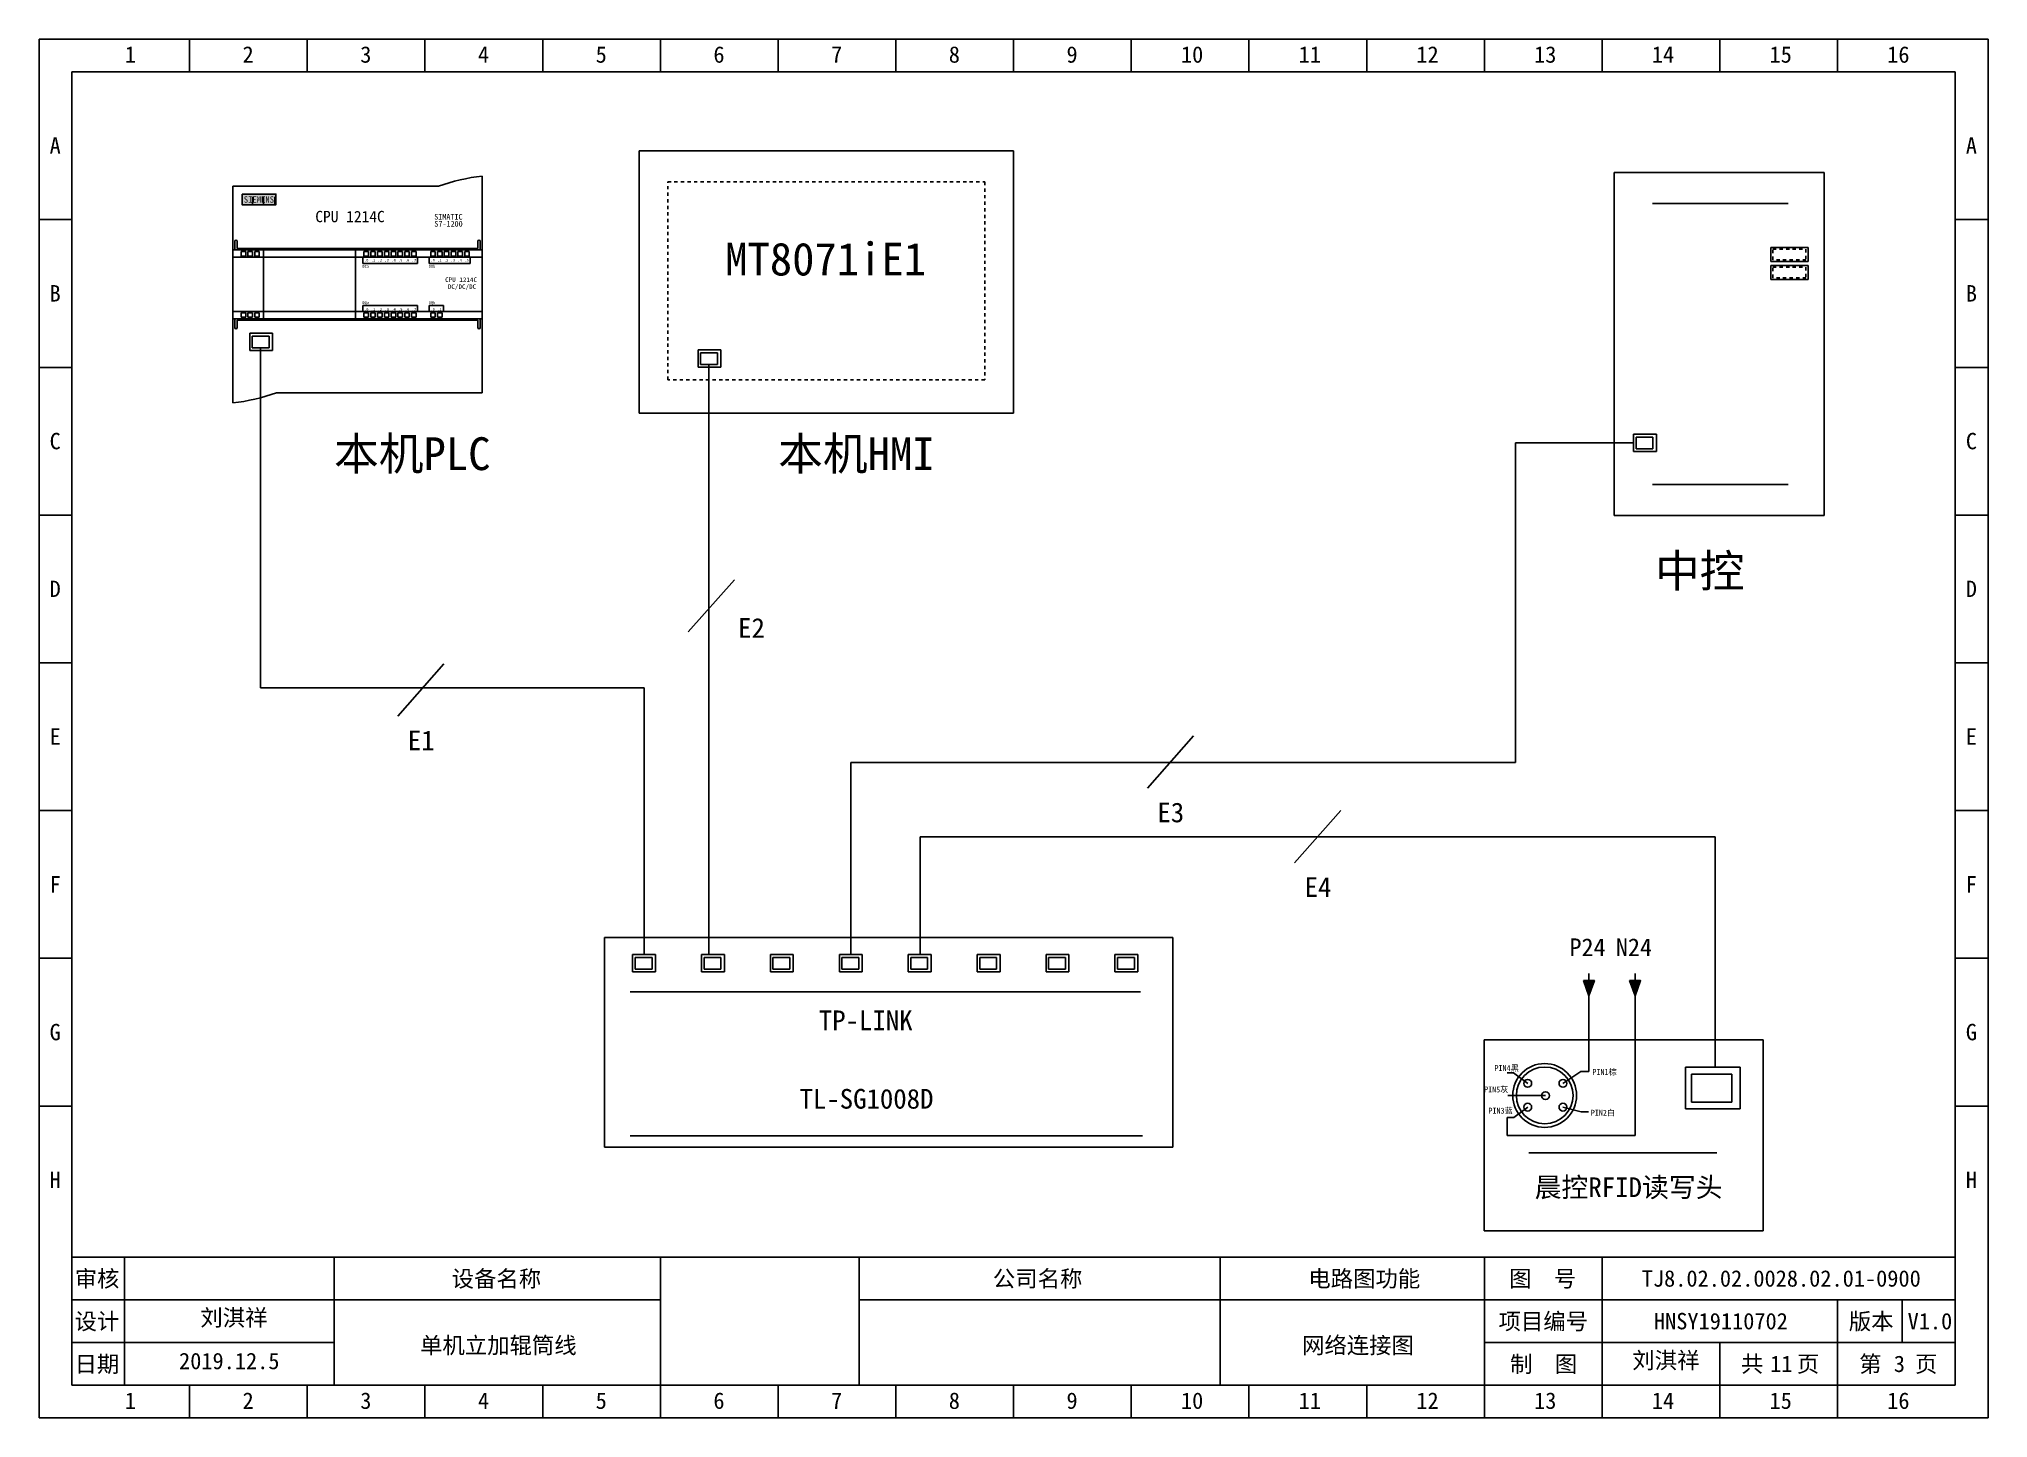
# Model space of a CAD drawing. Header units: millimetres. Extents: x 2035 to 3883, y 1511 to 1945.
# Drawn here: x 2655.9 to 2952.9, y 1735.4 to 1945.4 of the extents above; entities that cross this region are included whole.
import ezdxf
from ezdxf.enums import TextEntityAlignment as Align

# ---------------------------------------------------------------- set-up
doc = ezdxf.new("R2010")
doc.units = ezdxf.units.MM
doc.linetypes.add('EPL_DASH', pattern=[1, 0.5, -0.5])
doc.layers.add('0 @ 1', color=7, linetype='Continuous')
doc.layers.add('EPLAN110', color=6, linetype='Continuous', lineweight=35)
doc.layers.add('EPLAN311', color=1, linetype='Continuous', lineweight=25)
doc.styles.get("Standard").update_dxf_attribs({"font": 'arial.ttf'})
doc.styles.add('宋体', font='')
doc.styles.get('宋体').set_extended_font_data('宋体')

msp = doc.modelspace()

# ---------------------------------------------------------------- texts
at = {"color": 3, "style": '宋体'}
for s, height, p in [('MT8071iE1', 5, (2760.46, 1909.35)), ('本机PLC', 5, (2700.85, 1879.71)), ('本机HMI', 5, (2768.53, 1879.71)), ('中控', 5, (2902.14, 1861.87)), ('TP-LINK', 3, (2774.73, 1794.42)), ('TL-SG1008D', 3, (2771.79, 1782.47))]:
    msp.add_text(s, height=height, dxfattribs=at).set_placement(p)
at = {"color": 5, "style": '宋体'}
msp.add_text('晨控RFID读写头', height=3, dxfattribs=at).set_placement((2883.81, 1769))
at = {"char_height": 2.7, "attachment_point": 5, "style": '宋体'}
for s, insert in [('P24', (2891.87, 1807.05)), ('N24', (2898.94, 1807.05))]:
    msp.add_mtext_dynamic_manual_height_columns(s, width=2.5259, gutter_width=12.5, heights=[0], dxfattribs=dict(at, insert=insert))
at = {"color": 5, "style": '宋体'}
for tag, p in [('E2', (2762.43, 1854.17)), ('E1', (2712.1, 1837.05)), ('E3', (2826.32, 1826.08)), ('E4', (2848.75, 1814.71))]:
    msp.add_attdef(tag, p, '', height=3, dxfattribs=at)
at = {"style": '宋体'}
for tag, p in [('PIN4黑', (2877.69, 1788.2)), ('PIN1棕', (2892.61, 1787.61)), ('PIN5灰', (2876.11, 1784.94)), ('PIN3蓝', (2876.77, 1781.71)), ('PIN2白', (2892.37, 1781.39))]:
    msp.add_attdef(tag, p, '', height=0.9, dxfattribs=at)
for tag, text, p in [('TJ8.02.02.0028.02.01-0900', 'TJ8.01.01.0181.00.01-0900', (2921.39, 1756.61)), ('刘淇祥', '', (2685.6, 1750.65)), ('HNSY19110702', '####', (2912.19, 1750.11)), ('V1.0', '1.0', (2944.04, 1750.11)), ('单机立加辊筒线', '', (2725.89, 1746.43)), ('网络连接图', '封页', (2856.89, 1746.43)), ('2019.12.5', '2019/09/23', (2684.89, 1744.04)), ('刘淇祥', '', (2903.81, 1744.15)), ('11', '02', (2921.39, 1743.61)), ('3', '01', (2939.39, 1743.61))]:
    msp.add_attdef(tag, text=text, height=2.5, dxfattribs=at).set_placement(p, align=Align.MIDDLE_CENTER)
at = {"layer": '0 @ 1', "style": '宋体'}
for s, p in [('DIa', (2705.2, 1910.54)), ('.0', (2705.45, 1911.47)), ('.1', (2706.49, 1911.47)), ('.2', (2707.52, 1911.47)), ('.3', (2708.56, 1911.47)), ('.4', (2709.6, 1911.47)), ('.5', (2710.63, 1911.47)), ('.6', (2711.67, 1911.47)), ('.7', (2712.71, 1911.47)), ('DIb', (2715.3, 1910.54)), ('.0', (2715.55, 1911.47)), ('.1', (2716.59, 1911.47)), ('.2', (2717.62, 1911.47)), ('.3', (2718.66, 1911.47)), ('.4', (2719.7, 1911.47)), ('.5', (2720.73, 1911.47)), ('DQa', (2705.2, 1905.02)), ('.0', (2705.45, 1903.99)), ('.1', (2706.49, 1903.99)), ('.2', (2707.52, 1903.99)), ('.3', (2708.56, 1903.99)), ('.4', (2709.6, 1903.99)), ('.5', (2710.63, 1903.99)), ('.6', (2711.67, 1903.99)), ('.7', (2712.71, 1903.99)), ('DQb', (2715.3, 1905.02)), ('.0', (2715.55, 1903.99)), ('.1', (2716.59, 1903.99))]:
    msp.add_text(s, height=0.415, dxfattribs=at).set_placement(p)
at = {"layer": 'EPLAN110', "color": 0, "linetype": 'ByBlock', "lineweight": 15, "style": '宋体'}
for s, height, p in [('SIEMENS', 0.968, (2687.1, 1920.43)), ('CPU 1214C', 1.728, (2698, 1917.46)), ('SIMATIC', 0.864, (2716.12, 1917.86)), ('S7-1200', 0.864, (2716.14, 1916.78)), ('CPU 1214C', 0.691, (2717.78, 1908.36)), ('DC/DC/DC', 0.691, (2718.19, 1907.31))]:
    msp.add_text(s, height=height, dxfattribs=at).set_placement(p)

# ---------------------------------------------------------------- blocks, each defined once
blk = doc.blocks.new('*U89')
blk.add_line((-2.5, 0), (2.5, 0))
blk = doc.blocks.new('*U90')
at = {"color": 0, "linetype": 'ByBlock', "lineweight": -2, "transparency": 16777216}
for p in [(0, 0), (0, -22.5), (0, -45), (0, -67.5), (0, -90), (0, -112.5), (0, -135)]:
    blk.add_blockref('*U89', p, dxfattribs=at)
blk = doc.blocks.new('*U91')
blk.add_line((-2.5, 0), (2.5, 0))
blk = doc.blocks.new('*U92')
at = {"color": 0, "linetype": 'ByBlock', "lineweight": -2, "transparency": 16777216}
for p in [(0, 0), (0, -22.5), (0, -45), (0, -67.5), (0, -90), (0, -112.5), (0, -135)]:
    blk.add_blockref('*U91', p, dxfattribs=at)
blk = doc.blocks.new('制图图框')
for p, q in [((-2700.08, 789.32), (-2403.08, 789.32)), ((-2700.08, 579.32), (-2700.08, 789.32)), ((-2700.08, 789.32), (-2700.08, 784.32)), ((-2700.08, 789.32), (-2695.08, 789.32)), ((-2677.15, 789.32), (-2677.15, 784.32)), ((-2659.21, 789.32), (-2659.21, 784.32)), ((-2641.27, 789.32), (-2641.27, 784.32)), ((-2623.33, 789.32), (-2623.33, 784.32)), ((-2605.4, 789.32), (-2605.4, 784.32)), ((-2587.46, 789.32), (-2587.46, 784.32)), ((-2569.52, 789.32), (-2569.52, 784.32)), ((-2551.58, 789.32), (-2551.58, 784.32)), ((-2533.65, 789.32), (-2533.65, 784.32)), ((-2515.71, 789.32), (-2515.71, 784.32)), ((-2497.77, 789.32), (-2497.77, 784.32)), ((-2479.83, 789.32), (-2479.83, 784.32)), ((-2461.9, 789.32), (-2461.9, 784.32)), ((-2443.96, 789.32), (-2443.96, 784.32)), ((-2426.02, 789.32), (-2426.02, 784.32)), ((-2403.08, 789.32), (-2403.08, 579.32)), ((-2403.08, 789.32), (-2403.08, 784.32)), ((-2695.08, 784.32), (-2408.08, 784.32)), ((-2695.08, 584.32), (-2695.08, 784.32)), ((-2408.08, 784.32), (-2408.08, 584.32)), ((-2408.08, 603.82), (-2695.08, 603.82)), ((-2687.08, 603.82), (-2687.08, 584.32)), ((-2655.08, 603.82), (-2655.08, 584.32)), ((-2655.08, 603.82), (-2655.08, 584.32)), ((-2605.4, 579.32), (-2605.4, 603.82)), ((-2575.08, 603.82), (-2575.08, 584.32)), ((-2575.08, 603.82), (-2575.08, 584.32)), ((-2575.08, 603.82), (-2575.08, 584.32)), ((-2520.08, 603.82), (-2520.08, 584.32)), ((-2479.83, 579.32), (-2479.83, 603.82)), ((-2461.9, 579.32), (-2461.9, 603.82)), ((-2655.08, 597.32), (-2695.08, 597.32)), ((-2605.4, 597.32), (-2655.08, 597.32)), ((-2408.08, 597.32), (-2575.08, 597.32)), ((-2426.02, 579.32), (-2426.02, 597.32)), ((-2416.18, 597.32), (-2416.18, 590.82)), ((-2655.08, 590.82), (-2695.08, 590.82)), ((-2408.08, 590.82), (-2479.83, 590.82)), ((-2443.96, 579.32), (-2443.96, 590.82)), ((-2695.08, 584.32), (-2408.08, 584.32)), ((-2677.15, 579.32), (-2677.15, 584.32)), ((-2659.21, 579.32), (-2659.21, 584.32)), ((-2641.27, 579.32), (-2641.27, 584.32)), ((-2623.33, 579.32), (-2623.33, 584.32)), ((-2587.46, 579.32), (-2587.46, 584.32)), ((-2569.52, 579.32), (-2569.52, 584.32)), ((-2551.58, 579.32), (-2551.58, 584.32)), ((-2533.65, 579.32), (-2533.65, 584.32)), ((-2515.71, 579.32), (-2515.71, 584.32)), ((-2497.77, 579.32), (-2497.77, 584.32)), ((-2403.08, 579.32), (-2700.08, 579.32))]:
    blk.add_line(p, q)
blk.add_blockref('*U90', (-2697.58, 761.82))
at = {"xscale": -1}
blk.add_blockref('*U92', (-2405.58, 761.82), dxfattribs=at)
at = {"style": '宋体'}
for s, p in [('1', (-2687.01, 785.71)), ('2', (-2669.07, 785.71)), ('3', (-2651.13, 785.71)), ('4', (-2633.2, 785.71)), ('5', (-2615.26, 785.71)), ('6', (-2597.32, 785.71)), ('7', (-2579.38, 785.71)), ('8', (-2561.45, 785.71)), ('9', (-2543.51, 785.71)), ('10', (-2526.07, 785.71)), ('11', (-2508.13, 785.71)), ('12', (-2490.2, 785.71)), ('13', (-2472.26, 785.71)), ('14', (-2454.32, 785.71)), ('15', (-2436.38, 785.71)), ('16', (-2418.45, 785.71)), ('A', (-2698.47, 771.84)), ('A', (-2406.47, 771.84)), ('B', (-2698.47, 749.34)), ('B', (-2406.47, 749.34)), ('C', (-2698.47, 726.84)), ('C', (-2406.47, 726.84)), ('D', (-2698.47, 704.34)), ('D', (-2406.47, 704.34)), ('E', (-2698.47, 681.84)), ('E', (-2406.47, 681.84)), ('F', (-2698.47, 659.34)), ('F', (-2406.47, 659.34)), ('G', (-2698.47, 636.84)), ('G', (-2406.47, 636.84)), ('H', (-2698.47, 614.34)), ('H', (-2406.47, 614.34)), ('审核', (-2694.65, 599.29)), ('设备名称', (-2637.2, 599.28)), ('公司名称', (-2554.73, 599.29)), ('电路图功能', (-2506.66, 599.29)), ('图  号', (-2476.05, 599.3)), ('设计', (-2694.66, 592.79)), ('项目编号', (-2477.68, 592.79)), ('版本', (-2424.3, 592.79)), ('日期', (-2694.66, 586.29)), ('制  图', (-2475.91, 586.28)), ('共   页', (-2440.72, 586.31)), ('第   页', (-2422.72, 586.3)), ('1', (-2687.01, 580.71)), ('2', (-2669.07, 580.71)), ('3', (-2651.13, 580.71)), ('4', (-2633.2, 580.71)), ('5', (-2615.26, 580.71)), ('6', (-2597.32, 580.71)), ('7', (-2579.38, 580.71)), ('8', (-2561.45, 580.71)), ('9', (-2543.51, 580.71)), ('10', (-2526.07, 580.71)), ('11', (-2508.13, 580.71)), ('12', (-2490.2, 580.71)), ('13', (-2472.26, 580.71)), ('14', (-2454.32, 580.71)), ('15', (-2436.38, 580.71)), ('16', (-2418.45, 580.71))]:
    blk.add_text(s, height=2.5, dxfattribs=at).set_placement(p)
blk = doc.blocks.new('*U67')
for p, q in [((-1.74, 1.32), (-1.74, -1.32)), ((1.74, 1.32), (-1.74, 1.32)), ((-1.36, 0.88), (1.21, 0.88)), ((-1.36, -0.89), (-1.36, 0.88)), ((1.21, 0.88), (1.21, -0.89)), ((1.74, -1.32), (1.74, 1.32)), ((-1.74, -1.32), (1.74, -1.32)), ((1.21, -0.89), (-1.36, -0.89))]:
    blk.add_line(p, q)
blk = doc.blocks.new('*U68')
at = {"color": 0, "linetype": 'ByBlock', "lineweight": -2, "transparency": 16777216}
for p in [(0, 0), (10.5, 0), (21, 0), (31.5, 0), (42, 0), (52.5, 0), (63, 0), (73.5, 0)]:
    blk.add_blockref('*U67', p, dxfattribs=at)
blk = doc.blocks.new('箭头下')
at = {"layer": 'EPLAN311', "linetype": 'Continuous', "lineweight": 25, "ltscale": 4}
blk.add_hatch(color=1, dxfattribs=at).paths.add_polyline_path([(-0.7, -0.875), (0, -2.8), (0.7, -0.875)], flags=0)
at = {"layer": 'EPLAN311', "color": 1, "linetype": 'Continuous', "lineweight": 25, "ltscale": 4}
blk.add_line((0, 0), (0, -0.875), dxfattribs=at)
blk.add_lwpolyline([(-0.7, -0.875), (0, -2.8), (0.7, -0.875)], close=True, dxfattribs=at)
at = {"color": 5}
blk.add_attdef('70_20010', text='', height=1.7535, dxfattribs=at).set_placement((0, -3.8507), align=Align.TOP_CENTER)

# ---------------------------------------------------------------- hatches: boundary and pattern name
at = {"layer": '0 @ 1'}
h = msp.add_hatch(dxfattribs=at)
h.set_pattern_fill('ANGLE', color=134, scale=0.24192)
h.set_pattern_definition([(0, (2216.972, 2300.2815), (0, 1.689811), [1.2289536, -0.4608576]), (90, (2216.972, 2300.2815), (-1.689811, 1e-16), [1.2289536, -0.4608576])])
h.paths.add_polyline_path([(2686.84, 1920.13), (2691.99, 1920.13), (2691.99, 1921.75), (2686.84, 1921.75)])
h.paths.add_polyline_path([(2686.86, 1920.19), (2692.15, 1920.19), (2692.15, 1921.61), (2686.86, 1921.61)], flags=9)
h = msp.add_hatch(color=134, dxfattribs=at)
h.dxf.hatch_style = 1
h.paths.add_polyline_path([(2686.84, 1921.75), (2686.84, 1920.13), (2691.99, 1920.13), (2691.99, 1921.75)])
h.paths.add_polyline_path([(2686.86, 1920.19), (2692.15, 1920.19), (2692.15, 1921.61), (2686.86, 1921.61)], flags=9)

# ---------------------------------------------------------------- linework, layer by layer
for p, q in [((2747.35, 1928.32), (2747.35, 1888.39)), ((2804.39, 1928.32), (2747.35, 1928.32)), ((2804.39, 1888.39), (2804.39, 1928.32)), ((2895.94, 1925.05), (2895.94, 1872.78)), ((2927.91, 1925.05), (2895.94, 1925.05)), ((2927.91, 1872.78), (2927.91, 1925.05)), ((2685.42, 1922.94), (2685.42, 1889.93)), ((2716.75, 1922.94), (2685.42, 1922.94)), ((2686.84, 1921.75), (2686.84, 1920.13)), ((2691.99, 1921.75), (2686.84, 1921.75)), ((2691.99, 1920.13), (2691.99, 1921.75)), ((2723.44, 1924.49), (2723.44, 1891.49)), ((2686.84, 1920.13), (2691.99, 1920.13)), ((2901.75, 1920.33), (2922.46, 1920.33)), ((2723.44, 1913.25), (2685.42, 1913.25)), ((2685.74, 1914.56), (2685.74, 1913.25)), ((2686.08, 1914.56), (2686.08, 1913.46)), ((2686.08, 1913.46), (2704.43, 1913.46)), ((2687.4, 1912.99), (2686.71, 1912.99)), ((2686.71, 1912.99), (2686.71, 1912.3)), ((2687.4, 1912.99), (2687.4, 1912.3)), ((2688.43, 1912.99), (2687.74, 1912.99)), ((2687.74, 1912.99), (2687.74, 1912.3)), ((2688.43, 1912.99), (2688.43, 1912.3)), ((2689.47, 1912.99), (2688.78, 1912.99)), ((2688.78, 1912.99), (2688.78, 1912.3)), ((2689.47, 1912.99), (2689.47, 1912.3)), ((2690.11, 1913.46), (2690.11, 1902.52)), ((2704.12, 1913.46), (2704.12, 1902.52)), ((2722.77, 1913.46), (2704.43, 1913.46)), ((2706.1, 1912.99), (2705.41, 1912.99)), ((2705.41, 1912.99), (2705.41, 1912.3)), ((2706.1, 1912.99), (2706.1, 1912.3)), ((2707.14, 1912.99), (2706.45, 1912.99)), ((2706.45, 1912.99), (2706.45, 1912.3)), ((2707.14, 1912.99), (2707.14, 1912.3)), ((2708.18, 1912.99), (2707.48, 1912.99)), ((2707.48, 1912.99), (2707.48, 1912.3)), ((2708.18, 1912.99), (2708.18, 1912.3)), ((2709.21, 1912.99), (2708.52, 1912.99)), ((2708.52, 1912.99), (2708.52, 1912.3)), ((2709.21, 1912.99), (2709.21, 1912.3)), ((2710.25, 1912.99), (2709.56, 1912.99)), ((2709.56, 1912.99), (2709.56, 1912.3)), ((2710.25, 1912.99), (2710.25, 1912.3)), ((2711.29, 1912.99), (2710.59, 1912.99)), ((2710.59, 1912.99), (2710.59, 1912.3)), ((2711.29, 1912.99), (2711.29, 1912.3)), ((2712.32, 1912.99), (2711.63, 1912.99)), ((2711.63, 1912.99), (2711.63, 1912.3)), ((2712.32, 1912.99), (2712.32, 1912.3)), ((2713.36, 1912.99), (2712.67, 1912.99)), ((2712.67, 1912.99), (2712.67, 1912.3)), ((2713.36, 1912.99), (2713.36, 1912.3)), ((2716.27, 1912.99), (2715.58, 1912.99)), ((2715.58, 1912.99), (2715.58, 1912.3)), ((2716.27, 1912.99), (2716.27, 1912.3)), ((2717.31, 1912.99), (2716.62, 1912.99)), ((2716.62, 1912.99), (2716.62, 1912.3)), ((2717.31, 1912.99), (2717.31, 1912.3)), ((2718.35, 1912.99), (2717.66, 1912.99)), ((2717.66, 1912.99), (2717.66, 1912.3)), ((2718.35, 1912.99), (2718.35, 1912.3)), ((2719.39, 1912.99), (2718.69, 1912.99)), ((2718.69, 1912.99), (2718.69, 1912.3)), ((2719.39, 1912.99), (2719.39, 1912.3)), ((2720.42, 1912.99), (2719.73, 1912.99)), ((2719.73, 1912.99), (2719.73, 1912.3)), ((2720.42, 1912.99), (2720.42, 1912.3)), ((2721.46, 1912.99), (2720.77, 1912.99)), ((2720.77, 1912.99), (2720.77, 1912.3)), ((2721.46, 1912.99), (2721.46, 1912.3)), ((2722.77, 1914.56), (2722.77, 1913.46)), ((2723.12, 1914.56), (2723.12, 1913.25)), ((2919.78, 1913.63), (2925.5, 1913.63)), ((2919.78, 1911.49), (2919.78, 1913.63)), ((2925.5, 1913.63), (2925.5, 1911.49)), ((2685.42, 1912.13), (2723.44, 1912.13)), ((2686.71, 1912.3), (2687.4, 1912.3)), ((2687.74, 1912.3), (2688.43, 1912.3)), ((2688.78, 1912.3), (2689.47, 1912.3)), ((2705.26, 1911.19), (2705.26, 1912.13)), ((2713.58, 1911.19), (2705.26, 1911.19)), ((2705.41, 1912.3), (2706.1, 1912.3)), ((2706.45, 1912.3), (2707.14, 1912.3)), ((2707.48, 1912.3), (2708.18, 1912.3)), ((2708.52, 1912.3), (2709.21, 1912.3)), ((2709.56, 1912.3), (2710.25, 1912.3)), ((2710.59, 1912.3), (2711.29, 1912.3)), ((2711.63, 1912.3), (2712.32, 1912.3)), ((2712.67, 1912.3), (2713.36, 1912.3)), ((2713.58, 1911.19), (2713.58, 1912.13)), ((2715.36, 1911.19), (2715.36, 1912.13)), ((2721.61, 1911.19), (2715.36, 1911.19)), ((2715.58, 1912.3), (2716.27, 1912.3)), ((2716.62, 1912.3), (2717.31, 1912.3)), ((2717.66, 1912.3), (2718.35, 1912.3)), ((2718.69, 1912.3), (2719.39, 1912.3)), ((2719.73, 1912.3), (2720.42, 1912.3)), ((2720.77, 1912.3), (2721.46, 1912.3)), ((2721.61, 1912.13), (2721.61, 1911.19)), ((2925.5, 1911.49), (2919.78, 1911.49)), ((2919.78, 1910.88), (2925.5, 1910.88)), ((2919.78, 1908.74), (2919.78, 1910.88)), ((2925.5, 1910.88), (2925.5, 1908.74)), ((2925.5, 1908.74), (2919.78, 1908.74)), ((2685.42, 1903.86), (2723.44, 1903.86)), ((2705.26, 1903.86), (2705.26, 1904.79)), ((2705.26, 1904.79), (2713.58, 1904.79)), ((2713.58, 1904.79), (2713.58, 1903.86)), ((2715.36, 1903.86), (2715.36, 1904.79)), ((2715.36, 1904.79), (2717.54, 1904.79)), ((2717.54, 1904.79), (2717.54, 1903.86)), ((2723.44, 1902.73), (2685.42, 1902.73)), ((2685.74, 1901.42), (2685.74, 1902.73)), ((2686.08, 1901.42), (2686.08, 1902.52)), ((2686.08, 1902.52), (2704.43, 1902.52)), ((2686.71, 1902.99), (2686.71, 1903.68)), ((2686.71, 1903.68), (2687.4, 1903.68)), ((2687.4, 1902.99), (2686.71, 1902.99)), ((2687.4, 1902.99), (2687.4, 1903.68)), ((2687.74, 1902.99), (2687.74, 1903.68)), ((2687.74, 1903.68), (2688.43, 1903.68)), ((2688.43, 1902.99), (2687.74, 1902.99)), ((2688.43, 1902.99), (2688.43, 1903.68)), ((2688.78, 1902.99), (2688.78, 1903.68)), ((2688.78, 1903.68), (2689.47, 1903.68)), ((2689.47, 1902.99), (2688.78, 1902.99)), ((2689.47, 1902.99), (2689.47, 1903.68)), ((2722.77, 1902.52), (2704.43, 1902.52)), ((2705.41, 1902.99), (2705.41, 1903.68)), ((2705.41, 1903.68), (2706.1, 1903.68)), ((2706.1, 1902.99), (2705.41, 1902.99)), ((2706.1, 1902.99), (2706.1, 1903.68)), ((2706.45, 1902.99), (2706.45, 1903.68)), ((2706.45, 1903.68), (2707.14, 1903.68)), ((2707.14, 1902.99), (2706.45, 1902.99)), ((2707.14, 1902.99), (2707.14, 1903.68)), ((2707.48, 1902.99), (2707.48, 1903.68)), ((2707.48, 1903.68), (2708.18, 1903.68)), ((2708.18, 1902.99), (2707.48, 1902.99)), ((2708.18, 1902.99), (2708.18, 1903.68)), ((2708.52, 1902.99), (2708.52, 1903.68)), ((2708.52, 1903.68), (2709.21, 1903.68)), ((2709.21, 1902.99), (2708.52, 1902.99)), ((2709.21, 1902.99), (2709.21, 1903.68)), ((2709.56, 1902.99), (2709.56, 1903.68)), ((2709.56, 1903.68), (2710.25, 1903.68)), ((2710.25, 1902.99), (2709.56, 1902.99)), ((2710.25, 1902.99), (2710.25, 1903.68)), ((2710.59, 1902.99), (2710.59, 1903.68)), ((2710.59, 1903.68), (2711.29, 1903.68)), ((2711.29, 1902.99), (2710.59, 1902.99)), ((2711.29, 1902.99), (2711.29, 1903.68)), ((2711.63, 1902.99), (2711.63, 1903.68)), ((2711.63, 1903.68), (2712.32, 1903.68)), ((2712.32, 1902.99), (2711.63, 1902.99)), ((2712.32, 1902.99), (2712.32, 1903.68)), ((2712.67, 1902.99), (2712.67, 1903.68)), ((2712.67, 1903.68), (2713.36, 1903.68)), ((2713.36, 1902.99), (2712.67, 1902.99)), ((2713.36, 1902.99), (2713.36, 1903.68)), ((2715.58, 1902.99), (2715.58, 1903.68)), ((2715.58, 1903.68), (2716.27, 1903.68)), ((2716.27, 1902.99), (2715.58, 1902.99)), ((2716.27, 1902.99), (2716.27, 1903.68)), ((2716.62, 1902.99), (2716.62, 1903.68)), ((2716.62, 1903.68), (2717.31, 1903.68)), ((2717.31, 1902.99), (2716.62, 1902.99)), ((2717.31, 1902.99), (2717.31, 1903.68)), ((2722.77, 1901.42), (2722.77, 1902.52)), ((2723.12, 1901.42), (2723.12, 1902.73)), ((2688.01, 1900.54), (2688.01, 1897.9)), ((2691.49, 1900.54), (2688.01, 1900.54)), ((2688.01, 1897.9), (2691.49, 1897.9)), ((2688.39, 1900.1), (2690.96, 1900.1)), ((2688.39, 1898.33), (2688.39, 1900.1)), ((2690.96, 1898.33), (2688.39, 1898.33)), ((2690.96, 1900.1), (2690.96, 1898.33)), ((2691.49, 1897.9), (2691.49, 1900.54)), ((2756.33, 1898.01), (2756.33, 1895.37)), ((2759.81, 1898.01), (2756.33, 1898.01)), ((2759.81, 1895.37), (2759.81, 1898.01)), ((2756.33, 1895.37), (2759.81, 1895.37)), ((2756.71, 1897.57), (2759.28, 1897.57)), ((2756.71, 1895.8), (2756.71, 1897.57)), ((2759.28, 1895.8), (2756.71, 1895.8)), ((2759.28, 1897.57), (2759.28, 1895.8)), ((2692.11, 1891.49), (2723.44, 1891.49)), ((2747.35, 1888.39), (2804.39, 1888.39)), ((2898.89, 1885.16), (2898.89, 1882.52)), ((2902.37, 1885.16), (2898.89, 1885.16)), ((2899.27, 1884.72), (2901.84, 1884.72)), ((2899.27, 1882.95), (2899.27, 1884.72)), ((2901.84, 1884.72), (2901.84, 1882.95)), ((2902.37, 1882.52), (2902.37, 1885.16)), ((2898.89, 1882.52), (2902.37, 1882.52)), ((2901.84, 1882.95), (2899.27, 1882.95)), ((2901.75, 1877.5), (2922.46, 1877.5)), ((2895.94, 1872.78), (2927.91, 1872.78)), ((2742.06, 1808.54), (2742.06, 1776.62)), ((2828.65, 1808.54), (2742.06, 1808.54)), ((2828.65, 1776.62), (2828.65, 1808.54)), ((2892.07, 1788.14), (2892.07, 1803.03)), ((2899.11, 1778.38), (2899.11, 1803.03)), ((2746, 1800.27), (2823.75, 1800.27)), ((2876.13, 1792.97), (2876.13, 1763.85)), ((2918.61, 1792.97), (2876.13, 1792.97)), ((2918.61, 1763.85), (2918.61, 1792.97)), ((2888.12, 1786.32), (2890.82, 1788.14)), ((2890.82, 1788.14), (2892.07, 1788.14)), ((2906.78, 1788.78), (2906.78, 1782.43)), ((2915.13, 1788.78), (2906.78, 1788.78)), ((2915.13, 1782.43), (2915.13, 1788.78)), ((2880.59, 1787.92), (2879.62, 1787.92)), ((2882.75, 1786.32), (2880.59, 1787.92)), ((2907.69, 1787.72), (2913.86, 1787.72)), ((2907.69, 1783.47), (2907.69, 1787.72)), ((2913.86, 1787.72), (2913.86, 1783.47)), ((2885.46, 1784.45), (2879.7, 1784.45)), ((2882.75, 1782.7), (2880.62, 1781.14)), ((2888.12, 1782.7), (2890.9, 1782)), ((2906.78, 1782.43), (2915.13, 1782.43)), ((2913.86, 1783.47), (2907.69, 1783.47)), ((2880.62, 1781.14), (2879.64, 1781.14)), ((2879.64, 1781.14), (2879.64, 1778.38)), ((2890.9, 1782), (2891.99, 1782)), ((2742.06, 1776.62), (2828.65, 1776.62)), ((2746, 1778.33), (2824.06, 1778.33)), ((2879.64, 1778.38), (2899.11, 1778.38)), ((2882.92, 1775.74), (2911.57, 1775.74)), ((2876.13, 1763.85), (2918.61, 1763.85))]:
    msp.add_line(p, q)
at = {"linetype": 'EPL_DASH'}
for p, q in [((2751.71, 1923.6), (2800.03, 1923.6)), ((2751.71, 1893.47), (2751.71, 1923.6)), ((2800.03, 1923.6), (2800.03, 1893.47)), ((2920.09, 1911.75), (2920.12, 1913.35)), ((2920.12, 1913.35), (2925.15, 1913.35)), ((2925.15, 1913.35), (2925.15, 1911.75)), ((2925.15, 1911.75), (2920.09, 1911.75)), ((2920.09, 1908.99), (2920.12, 1910.6)), ((2920.12, 1910.6), (2925.15, 1910.6)), ((2925.15, 1910.6), (2925.15, 1908.99)), ((2925.15, 1908.99), (2920.09, 1908.99)), ((2800.03, 1893.47), (2751.71, 1893.47))]:
    msp.add_line(p, q, dxfattribs=at)
at = {"color": 3}
for p, q in [((2689.67, 1898.33), (2689.67, 1846.56)), ((2757.99, 1895.8), (2757.99, 1805.95)), ((2898.89, 1883.84), (2880.87, 1883.84)), ((2880.87, 1883.84), (2880.87, 1835.2)), ((2689.67, 1846.56), (2748.1, 1846.56)), ((2748.1, 1846.56), (2748.1, 1843.82)), ((2748.1, 1805.95), (2748.1, 1843.82)), ((2779.6, 1805.95), (2779.6, 1835.2)), ((2880.87, 1835.2), (2779.6, 1835.2)), ((2790.19, 1805.92), (2790.19, 1823.88)), ((2790.19, 1823.88), (2911.29, 1823.88)), ((2911.29, 1823.88), (2911.29, 1788.78))]:
    msp.add_line(p, q, dxfattribs=at)
at = {"color": 5}
for p, q in [((2761.87, 1863.02), (2754.83, 1855.07)), ((2717.61, 1850.2), (2710.57, 1842.25)), ((2831.83, 1839.23), (2824.79, 1831.28)), ((2854.26, 1827.86), (2847.22, 1819.91))]:
    msp.add_line(p, q, dxfattribs=at)
msp.add_lwpolyline([(2686.84, 1921.75), (2691.99, 1921.75), (2691.99, 1920.13), (2686.84, 1920.13)], close=True)
for points in [[(2723.44, 1924.49, 0.056978), (2716.75, 1922.94, -0.457417)], [(2685.42, 1889.93, 0.056978), (2692.11, 1891.49, -0.457417)]]:
    msp.add_lwpolyline(points, format="xyb")
for centre, radius in [((2885.34, 1784.48), 4.86), ((2885.34, 1784.48), 4.32), ((2882.75, 1786.32), 0.6), ((2885.46, 1784.45), 0.6), ((2888.12, 1786.32), 0.6), ((2882.75, 1782.7), 0.6), ((2888.12, 1782.7), 0.6)]:
    msp.add_circle(centre, radius)
for centre, start, end in [((2685.91, 1914.56), 0, 180), ((2722.95, 1914.56), 0, 180), ((2685.91, 1901.42), 180, 0), ((2722.95, 1901.42), 180, 0)]:
    msp.add_arc(centre, 0.173, start, end)

# ---------------------------------------------------------------- block references
for name, p in [('制图图框', (5355.98, 1156.04)), ('*U68', (2748.1, 1804.62))]:
    msp.add_blockref(name, p)
at = {"xscale": 1.2, "yscale": 1.2, "zscale": 1.2}
for p in [(2892.07, 1803.03), (2899.11, 1803.03)]:
    msp.add_blockref('箭头下', p, dxfattribs=at)

msp.set_redraw_order([(e.dxf.handle, doc.entitydb.next_handle()) for e in msp.query("TEXT MTEXT ATTDEF DIMENSION ARC_DIMENSION")])  # texts and dimensions are drawn at this point

doc.saveas('drawing.dxf')
